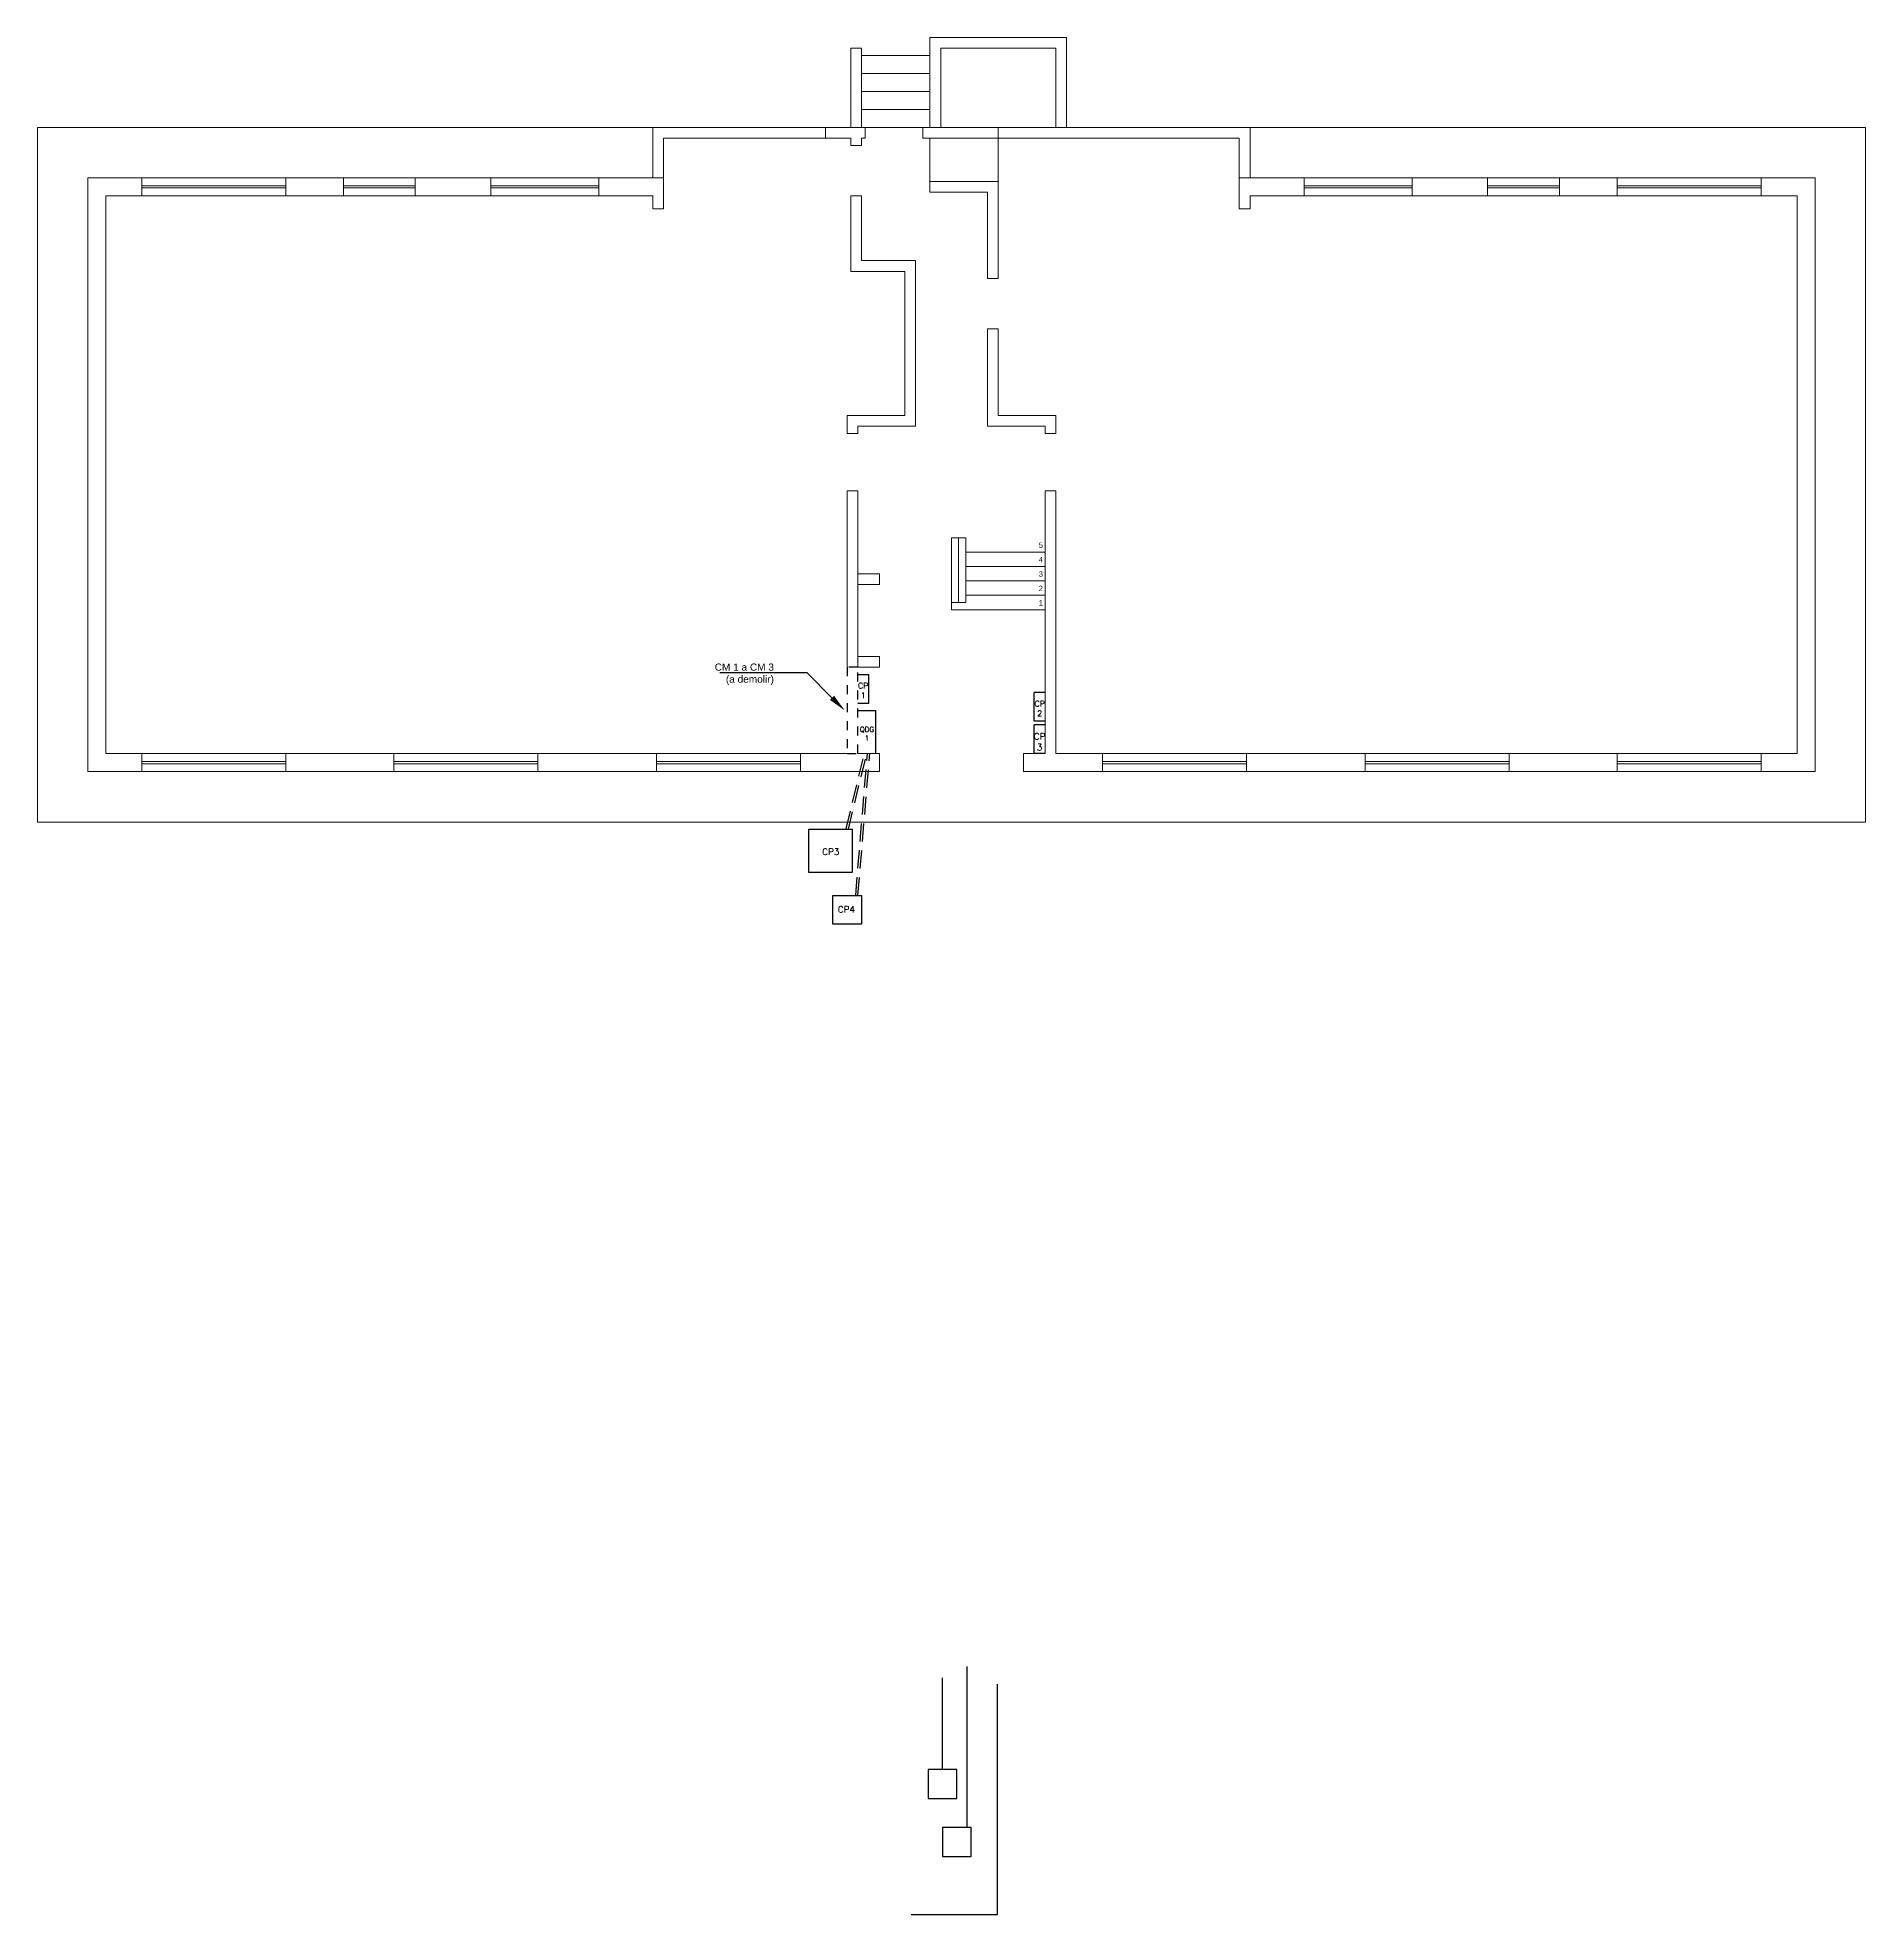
# Model space of a CAD drawing. Extents: x 0 to 11638, y -6007 to 0.
# Drawn here: x 9728.17 to 9753.57, y -3565.17 to -3539.09 of the extents above; entities that cross this region are included whole.
import ezdxf
from ezdxf import colors
from ezdxf.entities.mleader import LeaderData, LeaderLine
from ezdxf.math import Vec2, Vec3

# ---------------------------------------------------------------- set-up
doc = ezdxf.new("R2010")
doc.units = 0
doc.linetypes.add('CACHE', pattern=[0.375, 0.25, -0.125])
doc.linetypes.add('DASHED', pattern=[0.25, 0.125, -0.125])
doc.layers.get('0').update_dxf_attribs({"linetype": 'CONTINUOUS'})
for name, color, linetype, lineweight in [('ARQ - Alvenaria Alta', 251, 'CONTINUOUS', 13), ('ARQ - Alvenaria Média-Baixa', 252, 'CONTINUOUS', 20), ('ARQ - Desnível', 8, 'CONTINUOUS', 20), ('ARQ - Escadas', 1, 'CONTINUOUS', 9), ('ARQ - Esquadrias', 1, 'CONTINUOUS', 9), ('Elétrica', 30, 'CONTINUOUS', 20), ('Hidrossanitário - Mobiliário', 251, 'CONTINUOUS', 9), ('Lógica - Dados Telefonia CFTV', 3, 'CONTINUOUS', 5)]:
    doc.layers.add(name, color=color, linetype=linetype, lineweight=lineweight)
doc.layers.add('ARQ - Cotas', color=1, linetype='CONTINUOUS')
doc.styles.add('ROMANS', font='romans.shx', dxfattribs={"height": 0.3})
doc.styles.get("Standard").update_dxf_attribs({"font": 'arial.ttf', "height": 0.15})

msp = doc.modelspace()

# ---------------------------------------------------------------- linework, layer by layer
at = {"layer": 'ARQ - Alvenaria Alta'}
for p, q in [((9739.124, -3540.489), (9739.124, -3540.339)), ((9739.124, -3540.339), (9739.674, -3540.339)), ((9739.674, -3540.489), (9739.674, -3540.339)), ((9741.524, -3540.339), (9740.474, -3540.339)), ((9740.474, -3540.489), (9740.474, -3540.339)), ((9741.524, -3540.489), (9741.524, -3540.339)), ((9739.124, -3540.489), (9739.474, -3540.489)), ((9739.474, -3540.589), (9739.474, -3540.489)), ((9739.474, -3540.589), (9739.624, -3540.589)), ((9739.624, -3540.489), (9739.674, -3540.489)), ((9739.624, -3540.589), (9739.624, -3540.489)), ((9740.474, -3540.489), (9741.524, -3540.489)), ((9740.574, -3541.239), (9740.574, -3540.489)), ((9741.524, -3542.439), (9741.524, -3540.489)), ((9728.874, -3549.289), (9728.874, -3541.039)), ((9728.874, -3541.039), (9736.874, -3541.039)), ((9736.874, -3541.469), (9736.874, -3541.039)), ((9740.574, -3541.089), (9741.524, -3541.089)), ((9744.874, -3541.469), (9744.874, -3541.039)), ((9752.874, -3541.039), (9744.874, -3541.039)), ((9752.874, -3549.289), (9752.874, -3541.039)), ((9729.124, -3549.039), (9729.124, -3541.289)), ((9729.124, -3541.289), (9736.724, -3541.289)), ((9736.724, -3541.469), (9736.724, -3541.289)), ((9739.474, -3542.339), (9739.474, -3541.289)), ((9739.474, -3541.289), (9739.624, -3541.289)), ((9739.624, -3542.189), (9739.624, -3541.289)), ((9741.374, -3541.239), (9740.574, -3541.239)), ((9741.374, -3542.439), (9741.374, -3541.239)), ((9745.024, -3541.469), (9745.024, -3541.289)), ((9752.624, -3541.289), (9745.024, -3541.289)), ((9752.624, -3549.039), (9752.624, -3541.289)), ((9736.724, -3541.469), (9736.874, -3541.469)), ((9745.024, -3541.469), (9744.874, -3541.469)), ((9739.624, -3542.189), (9740.374, -3542.189)), ((9740.374, -3544.489), (9740.374, -3542.189)), ((9739.474, -3542.339), (9740.224, -3542.339)), ((9740.224, -3544.339), (9740.224, -3542.339)), ((9741.524, -3542.439), (9741.374, -3542.439)), ((9741.374, -3544.489), (9741.374, -3543.139)), ((9741.524, -3543.139), (9741.374, -3543.139)), ((9741.524, -3544.339), (9741.524, -3543.139)), ((9739.424, -3544.589), (9739.424, -3544.339)), ((9739.424, -3544.339), (9740.224, -3544.339)), ((9739.574, -3544.589), (9739.574, -3544.489)), ((9739.574, -3544.489), (9739.574, -3544.489)), ((9739.574, -3544.489), (9740.374, -3544.489)), ((9741.374, -3544.489), (9742.174, -3544.489)), ((9742.324, -3544.339), (9741.524, -3544.339)), ((9742.099, -3544.489), (9742.099, -3544.489)), ((9742.174, -3544.589), (9742.174, -3544.489)), ((9742.324, -3544.589), (9742.324, -3544.339)), ((9739.424, -3544.589), (9739.574, -3544.589)), ((9742.324, -3544.589), (9742.174, -3544.589)), ((9739.424, -3547.839), (9739.424, -3545.389)), ((9739.424, -3545.389), (9739.574, -3545.389)), ((9739.574, -3547.839), (9739.574, -3545.389)), ((9742.174, -3549.039), (9742.174, -3545.389)), ((9742.324, -3545.389), (9742.174, -3545.389)), ((9742.324, -3549.039), (9742.324, -3545.389)), ((9739.574, -3546.539), (9739.874, -3546.539)), ((9739.874, -3546.689), (9739.874, -3546.539)), ((9739.574, -3546.689), (9739.874, -3546.689)), ((9739.574, -3547.689), (9739.874, -3547.689)), ((9739.874, -3547.839), (9739.874, -3547.689)), ((9739.574, -3547.839), (9739.874, -3547.839)), ((9729.124, -3549.039), (9739.424, -3549.039)), ((9739.574, -3549.039), (9739.874, -3549.039)), ((9739.874, -3549.039), (9739.874, -3549.289)), ((9741.874, -3549.039), (9742.174, -3549.039)), ((9741.874, -3549.039), (9741.874, -3549.289)), ((9752.624, -3549.039), (9742.324, -3549.039)), ((9728.874, -3549.289), (9739.874, -3549.289)), ((9741.874, -3549.289), (9752.874, -3549.289))]:
    msp.add_line(p, q, dxfattribs=at)
at = {"layer": 'ARQ - Alvenaria Média-Baixa'}
for p, q in [((9740.574, -3540.339), (9740.574, -3539.089)), ((9740.574, -3539.089), (9742.474, -3539.089)), ((9742.474, -3539.089), (9742.474, -3540.339)), ((9739.474, -3540.339), (9739.474, -3539.239)), ((9739.474, -3539.239), (9739.624, -3539.239)), ((9739.624, -3540.339), (9739.624, -3539.239)), ((9740.724, -3540.339), (9740.724, -3539.239)), ((9740.724, -3539.239), (9742.324, -3539.239)), ((9742.324, -3539.239), (9742.324, -3540.339)), ((9736.724, -3540.339), (9739.124, -3540.339)), ((9736.724, -3540.339), (9736.724, -3541.039)), ((9745.024, -3540.339), (9741.524, -3540.339)), ((9745.024, -3540.339), (9745.024, -3541.039)), ((9736.874, -3540.489), (9739.124, -3540.489)), ((9736.874, -3541.039), (9736.874, -3540.489)), ((9744.874, -3540.489), (9741.524, -3540.489)), ((9744.874, -3541.039), (9744.874, -3540.489)), ((9740.874, -3546.939), (9740.874, -3546.039)), ((9741.074, -3546.039), (9740.874, -3546.039)), ((9740.974, -3546.939), (9740.974, -3546.039)), ((9741.074, -3546.939), (9741.074, -3546.039)), ((9741.074, -3546.939), (9740.874, -3546.939))]:
    msp.add_line(p, q, dxfattribs=at)
at = {"layer": 'ARQ - Cotas', "lineweight": -2}
for p, q in [((9741.09, -3563.961), (9741.09, -3561.721)), ((9740.749, -3563.156), (9740.749, -3561.881)), ((9741.512, -3565.168), (9741.512, -3561.968)), ((9740.549, -3563.156), (9740.549, -3563.556)), ((9740.949, -3563.156), (9740.549, -3563.156)), ((9740.949, -3563.556), (9740.949, -3563.156)), ((9740.549, -3563.556), (9740.949, -3563.556)), ((9740.749, -3563.961), (9740.749, -3564.361)), ((9741.149, -3563.961), (9740.749, -3563.961)), ((9741.149, -3564.361), (9741.149, -3563.961)), ((9740.749, -3564.361), (9741.149, -3564.361)), ((9740.312, -3565.168), (9741.512, -3565.168))]:
    msp.add_line(p, q, dxfattribs=at)
at = {"layer": 'ARQ - Desnível'}
for p, q in [((9728.174, -3549.989), (9728.174, -3540.339)), ((9728.174, -3540.339), (9736.724, -3540.339)), ((9753.574, -3540.339), (9745.024, -3540.339)), ((9753.574, -3549.989), (9753.574, -3540.339)), ((9728.174, -3549.989), (9753.574, -3549.989))]:
    msp.add_line(p, q, dxfattribs=at)
at = {"layer": 'ARQ - Escadas'}
for p, q in [((9739.624, -3539.339), (9740.574, -3539.339)), ((9739.624, -3539.589), (9740.574, -3539.589)), ((9739.624, -3539.839), (9740.574, -3539.839)), ((9739.624, -3540.089), (9740.574, -3540.089)), ((9739.674, -3540.339), (9740.474, -3540.339)), ((9741.074, -3546.239), (9742.174, -3546.239)), ((9741.074, -3546.439), (9742.174, -3546.439)), ((9741.074, -3546.639), (9742.174, -3546.639)), ((9741.074, -3546.839), (9742.174, -3546.839)), ((9740.874, -3547.039), (9740.874, -3546.939)), ((9740.874, -3547.039), (9742.174, -3547.039))]:
    msp.add_line(p, q, dxfattribs=at)
at = {"layer": 'ARQ - Esquadrias'}
for p, q in [((9729.624, -3541.289), (9729.624, -3541.039)), ((9729.624, -3541.039), (9731.624, -3541.039)), ((9729.624, -3541.149), (9731.624, -3541.149)), ((9731.624, -3541.039), (9731.624, -3541.289)), ((9732.424, -3541.289), (9732.424, -3541.039)), ((9732.424, -3541.039), (9733.424, -3541.039)), ((9732.424, -3541.149), (9733.424, -3541.149)), ((9733.424, -3541.039), (9733.424, -3541.289)), ((9734.474, -3541.289), (9734.474, -3541.039)), ((9734.474, -3541.039), (9735.974, -3541.039)), ((9734.474, -3541.149), (9735.974, -3541.149)), ((9735.974, -3541.039), (9735.974, -3541.289)), ((9747.274, -3541.039), (9745.774, -3541.039)), ((9745.774, -3541.039), (9745.774, -3541.289)), ((9747.274, -3541.149), (9745.774, -3541.149)), ((9747.274, -3541.289), (9747.274, -3541.039)), ((9749.324, -3541.039), (9748.324, -3541.039)), ((9748.324, -3541.039), (9748.324, -3541.289)), ((9749.324, -3541.149), (9748.324, -3541.149)), ((9749.324, -3541.289), (9749.324, -3541.039)), ((9752.124, -3541.039), (9750.124, -3541.039)), ((9750.124, -3541.039), (9750.124, -3541.289)), ((9752.124, -3541.149), (9750.124, -3541.149)), ((9752.124, -3541.289), (9752.124, -3541.039)), ((9729.624, -3541.179), (9731.624, -3541.179)), ((9731.624, -3541.289), (9729.624, -3541.289)), ((9732.424, -3541.179), (9733.424, -3541.179)), ((9733.424, -3541.289), (9732.424, -3541.289)), ((9734.474, -3541.179), (9735.974, -3541.179)), ((9735.974, -3541.289), (9734.474, -3541.289)), ((9747.274, -3541.179), (9745.774, -3541.179)), ((9745.774, -3541.289), (9747.274, -3541.289)), ((9749.324, -3541.179), (9748.324, -3541.179)), ((9748.324, -3541.289), (9749.324, -3541.289)), ((9752.124, -3541.179), (9750.124, -3541.179)), ((9750.124, -3541.289), (9752.124, -3541.289)), ((9729.624, -3549.039), (9729.624, -3549.289)), ((9731.624, -3549.039), (9729.624, -3549.039)), ((9729.624, -3549.149), (9731.624, -3549.149)), ((9729.624, -3549.179), (9731.624, -3549.179)), ((9731.624, -3549.289), (9731.624, -3549.039)), ((9733.124, -3549.039), (9733.124, -3549.289)), ((9735.124, -3549.039), (9733.124, -3549.039)), ((9733.124, -3549.149), (9735.124, -3549.149)), ((9733.124, -3549.179), (9735.124, -3549.179)), ((9735.124, -3549.289), (9735.124, -3549.039)), ((9736.774, -3549.039), (9736.774, -3549.289)), ((9738.774, -3549.039), (9736.774, -3549.039)), ((9736.774, -3549.149), (9738.774, -3549.149)), ((9736.774, -3549.179), (9738.774, -3549.179)), ((9738.774, -3549.289), (9738.774, -3549.039)), ((9742.974, -3549.289), (9742.974, -3549.039)), ((9742.974, -3549.039), (9744.974, -3549.039)), ((9744.974, -3549.149), (9742.974, -3549.149)), ((9744.974, -3549.179), (9742.974, -3549.179)), ((9744.974, -3549.039), (9744.974, -3549.289)), ((9746.624, -3549.289), (9746.624, -3549.039)), ((9746.624, -3549.039), (9748.624, -3549.039)), ((9748.624, -3549.149), (9746.624, -3549.149)), ((9748.624, -3549.179), (9746.624, -3549.179)), ((9748.624, -3549.039), (9748.624, -3549.289)), ((9750.124, -3549.289), (9750.124, -3549.039)), ((9750.124, -3549.039), (9752.124, -3549.039)), ((9752.124, -3549.149), (9750.124, -3549.149)), ((9752.124, -3549.179), (9750.124, -3549.179)), ((9752.124, -3549.039), (9752.124, -3549.289)), ((9729.624, -3549.289), (9731.624, -3549.289)), ((9733.124, -3549.289), (9735.124, -3549.289)), ((9736.774, -3549.289), (9738.774, -3549.289)), ((9744.974, -3549.289), (9742.974, -3549.289)), ((9748.624, -3549.289), (9746.624, -3549.289)), ((9752.124, -3549.289), (9750.124, -3549.289))]:
    msp.add_line(p, q, dxfattribs=at)
at = {"layer": 'Elétrica', "linetype": 'DASHED', "lineweight": -2}
for p, q in [((9739.574, -3547.839), (9739.424, -3547.839)), ((9739.424, -3547.839), (9739.424, -3549.039)), ((9739.574, -3549.039), (9739.574, -3547.839)), ((9739.424, -3549.039), (9739.574, -3549.039))]:
    msp.add_line(p, q, dxfattribs=at)
at = {"layer": 'Elétrica', "lineweight": -2}
for p, q in [((9739.574, -3548.439), (9739.824, -3548.439)), ((9739.824, -3549.039), (9739.824, -3548.439)), ((9742.024, -3549.039), (9742.024, -3548.639)), ((9742.174, -3548.639), (9742.024, -3548.639)), ((9742.174, -3549.039), (9742.024, -3549.039)), ((9738.892, -3550.689), (9738.892, -3550.089)), ((9738.892, -3550.089), (9739.492, -3550.089)), ((9739.492, -3550.089), (9739.492, -3550.689)), ((9739.492, -3550.689), (9738.892, -3550.689))]:
    msp.add_line(p, q, dxfattribs=at)
at = {"layer": 'Elétrica', "linetype": 'CACHE', "lineweight": -2}
for p, q in [((9739.411, -3550.082), (9739.663, -3549.039)), ((9739.442, -3550.089), (9739.696, -3549.039))]:
    msp.add_line(p, q, dxfattribs=at)
at = {"layer": 'Hidrossanitário - Mobiliário'}
msp.add_line((9741.524, -3544.031), (9741.524, -3543.697), dxfattribs=at)
at = {"layer": 'Lógica - Dados Telefonia CFTV', "lineweight": -2}
for p, q in [((9739.574, -3547.939), (9739.724, -3547.939)), ((9739.724, -3548.339), (9739.724, -3547.939)), ((9742.024, -3548.589), (9742.024, -3548.189)), ((9742.174, -3548.189), (9742.024, -3548.189)), ((9739.574, -3548.339), (9739.724, -3548.339)), ((9742.174, -3548.589), (9742.024, -3548.589)), ((9739.224, -3551.408), (9739.224, -3551.008)), ((9739.224, -3551.008), (9739.624, -3551.008)), ((9739.624, -3551.008), (9739.624, -3551.408)), ((9739.624, -3551.408), (9739.224, -3551.408))]:
    msp.add_line(p, q, dxfattribs=at)
at = {"layer": 'Lógica - Dados Telefonia CFTV', "linetype": 'CACHE', "lineweight": -2}
for p, q in [((9739.543, -3551.005), (9739.707, -3549.039)), ((9739.574, -3551.008), (9739.739, -3549.039))]:
    msp.add_line(p, q, dxfattribs=at)

# ---------------------------------------------------------------- texts
at = {"layer": 'ARQ - Escadas', "char_height": 0.075, "attachment_point": 5}
for s, insert in [('5', (9742.116, -3546.144)), ('4', (9742.116, -3546.344)), ('3', (9742.116, -3546.544)), ('2', (9742.116, -3546.744)), ('1', (9742.116, -3546.944))]:
    msp.add_mtext(s, dxfattribs=dict(at, insert=insert))
at = {"layer": 'Elétrica', "linetype": 'ByBlock', "attachment_point": 1, "style": 'ROMANS'}
for s, width, gutter_width, insert, char_height in [('\\pxqc;QDG\\P1', 1.36235, 12.96, (9739.018, -3548.666), 0.072), ('\\pxqc;CP\\P3', 1.70294, 16.2, (9741.247, -3548.754), 0.09), ('CP3', 1.89216, 18, (9739.078, -3550.357), 0.09)]:
    msp.add_mtext_dynamic_manual_height_columns(s, width=width, gutter_width=gutter_width, heights=[0], dxfattribs=dict(at, insert=insert, char_height=char_height))
at = {"layer": 'Lógica - Dados Telefonia CFTV', "linetype": 'ByBlock', "style": 'ROMANS'}
for s, width, gutter_width, insert, char_height, attachment_point in [('\\pxqc;CP\\P1', 1.70294, 16.2, (9738.796, -3548.054), 0.081, 1), ('\\pxqc;CP\\P2', 1.70294, 16.2, (9742.952, -3548.304), 0.081, 3), ('CP4', 1.89216, 18, (9739.295, -3551.158), 0.09, 1)]:
    msp.add_mtext_dynamic_manual_height_columns(s, width=width, gutter_width=gutter_width, heights=[0], dxfattribs=dict(at, insert=insert, char_height=char_height, attachment_point=attachment_point))

# ---------------------------------------------------------------- leaders
at = {"lineweight": -2}
ml = msp.add_multileader_mtext('Standard', dxfattribs=at)
ml.set_content('CM 1 a CM 3\\P(a demolir)', color=256, style='STANDARD')
ml.set_leader_properties(color=256, linetype='BYLAYER', lineweight=-1)
ml.build(insert=Vec2(0, 0))
ml.multileader.update_dxf_attribs({"text_right_attachment_type": 6, "dogleg_length": 0.36, "arrow_head_size": 0.25})
ctx = ml.context
ctx.base_point, ctx.char_height, ctx.arrow_head_size, ctx.landing_gap_size, ctx.plane_origin = Vec3(9737.497, -3547.851), 0.1, 0.25, 0.1, Vec3(9739.39, -3548.439)
ctx.right_attachment, ctx.text_align_type = 6, 2
notes = []
notes.append((ctx, [(0, (1, 1, 0), (9738.867, -3547.916), (-1, 0), 0.36, [(0, [(9739.39, -3548.439)], 0, [])])]))
ctx.mtext.insert, ctx.mtext.alignment, ctx.mtext.flow_direction = Vec3(9738.407, -3547.787), 3, 5
for ctx, leaders in notes:
    for number, flags, end, landing, length, lines in leaders:
        leader = LeaderData()
        leader.index, (leader.has_last_leader_line, leader.has_dogleg_vector, leader.attachment_direction) = number, flags
        leader.last_leader_point, leader.dogleg_vector, leader.dogleg_length = Vec3(end), Vec3(landing), length
        for number, points, colour, breaks in lines:
            line = LeaderLine()
            line.index, line.vertices, line.color, line.breaks = number, Vec3.list(points), colors.encode_raw_color(colour), breaks
            leader.lines.append(line)
        ctx.leaders.append(leader)

doc.saveas('drawing.dxf')
